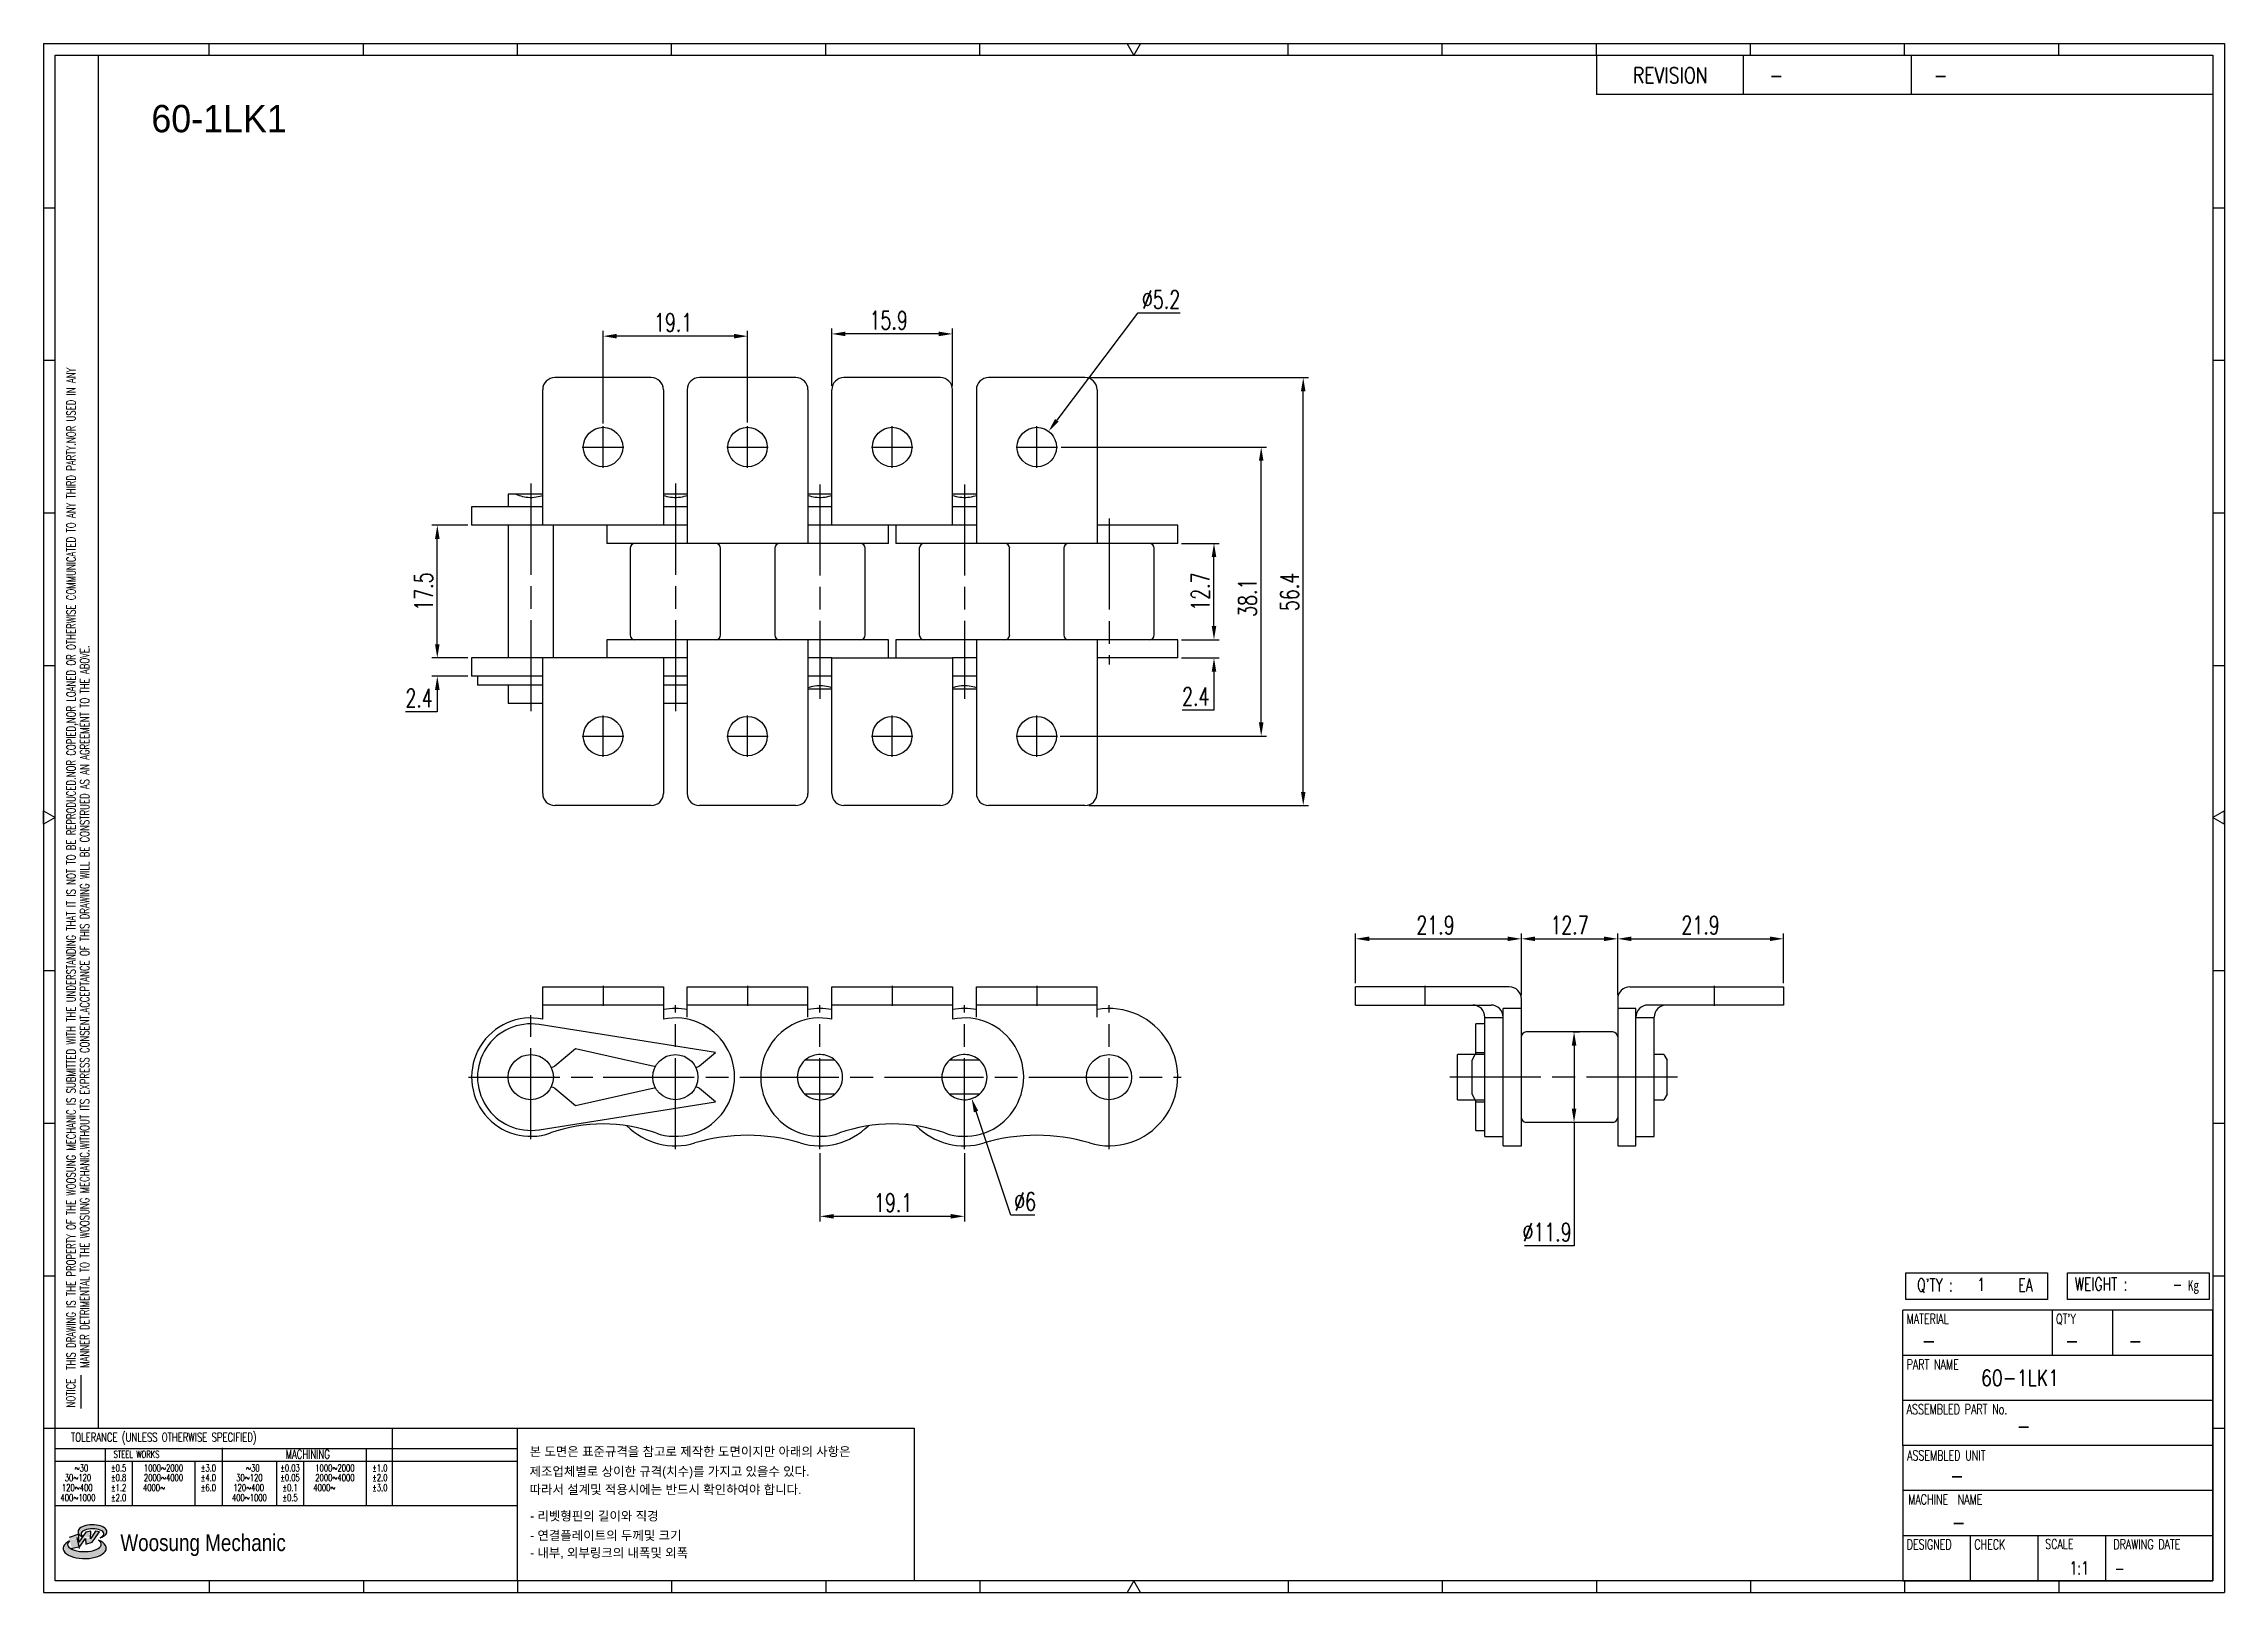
# Model space of a CAD drawing. Header units: millimetres. Extents: x 849 to 1136, y 59 to 263.
import ezdxf
from ezdxf.enums import TextEntityAlignment as Align

# ---------------------------------------------------------------- set-up
doc = ezdxf.new("R2010")
doc.units = ezdxf.units.MM
doc.linetypes.add('AM_ISO08W050', pattern=[18, 12, -1.5, 3, -1.5])
doc.layers.get('Defpoints').update_dxf_attribs({"color": 80})
doc.layers.add('CL1', color=140, linetype='AM_ISO08W050', lineweight=25)
for name, color, linetype in [('S-DIM', 7, 'Continuous'), ('TITLE', 7, 'Continuous'), ('도면레이아웃', 7, 'Continuous')]:
    doc.layers.add(name, color=color, linetype=linetype)
doc.styles.add('HAN', font='ROMANS.shx', dxfattribs={"width": 0.7, "bigfont": 'whgtxt.shx'})
doc.styles.add('HKD_ST2', font='romans.shx', dxfattribs={"width": 0.7, "height": 4, "bigfont": '@extfont2.shx'})
doc.styles.add('HSG', font='SIMPLEX.shx', dxfattribs={"width": 0.7, "bigfont": 'HSG.shx'})
doc.styles.add('MtXpl_', font='Gulim.ttf')
doc.styles.add('SLDTEXTSTYLE4', font='arial.ttf', dxfattribs={"width": 0.8})
doc.dimstyles.new('AP1', dxfattribs={"dimtxt": 2.4, "dimasz": 1.8, "dimexe": 0.7, "dimexo": 0.5, "dimgap": 0.6, "dimtad": 1, "dimtoh": 1, "dimdec": 1, "dimrnd": 0.01, "dimzin": 9, "dimdsep": 46, "dimtxsty": 'HSG', "dimcen": 0, "dimclrd": 251, "dimclre": 251, "dimclrt": 60, "dimazin": 2, "dimtp": 1, "dimtm": 1, "dimtfac": 0.5, "dimtdec": 1, "dimtofl": 0, "dimtmove": 0, "dimatfit": 3, "dimfxl": 0, "dimtvp": 1, "dimtolj": 2, "dimlwd": -1, "dimlwe": -1, "dimarcsym": 0})

msp = doc.modelspace()

# ---------------------------------------------------------------- texts
at = {"color": 254, "style": 'MtXpl_'}
msp.add_text('60-1LK1', height=3.608, dxfattribs=at).set_placement((862.95, 251.18))
at = {"style": 'HAN', "width": 0.8}
msp.add_text('60-1LK1', height=2.082, dxfattribs=at).set_placement((1104.06, 85.99))
at = {"color": 140, "style": 'MtXpl_'}
for s, p in [('본 도면은 표준규격을 참고로 제작한 도면이지만 아래의 사항은', (912.79, 76.73)), ('제조업체별로 상이한 규격(치수)를 가지고 있을수 있다.', (912.79, 74.11)), ('따라서 설계및 적용시에는 반드시 확인하여야 합니다.', (912.79, 71.72)), ('- 리벳형핀의 길이와 직경', (912.86, 68.23)), ('- 연결플레이트의 두께및 크기', (912.86, 65.67)), ('- 내부, 외부링크의 내폭및 외폭', (912.86, 63.38))]:
    msp.add_text(s, height=1.2027, dxfattribs=at).set_placement(p)

# ---------------------------------------------------------------- blocks, each defined once
blk = doc.blocks.new('MAST')
at = {"layer": '도면레이아웃'}
h = blk.add_hatch(color=10, dxfattribs=at)
h.paths.add_polyline_path([(1.544, 35.177), (1.554, 34.966), (1.779, 35.034), (2.054, 35.422), (1.908, 35.446), (1.728, 35.167), (1.741, 35.439), (1.547, 35.405), (1.292, 35.041), (1.295, 35.33), (0.943, 35.208), (1.03, 34.8), (1.336, 34.885)])
edge = h.paths.add_edge_path()
edge.add_ellipse((1.795, 35.421), major_axis=(-0.53, 0), ratio=0.487785, start_angle=122.36065, end_angle=403.39574)
edge.add_line((1.411, 35.244), (1.419, 35.261))
edge.add_ellipse((1.798, 35.344), major_axis=(-0.423, 0), ratio=0.444396, start_angle=131.58977, end_angle=386.19408, ccw=False)
edge = h.paths.add_edge_path()
edge.add_ellipse((1.512, 34.815), major_axis=(-0.793, 0), ratio=0.480113, start_angle=314.67633, end_angle=590.85213)
edge.add_ellipse((1.501, 34.958), major_axis=(-0.62, 0), ratio=0.43311, start_angle=331.7024, end_angle=574.42495, ccw=False)
at = {"color": 140}
for p, q in [((0, 90.118), (80.15, 90.118)), ((0, 90.118), (0, 33.191)), ((80.15, 90.118), (80.15, 33.191)), ((57.068, 89.693), (57.068, 88.246)), ((62.47, 89.693), (62.47, 88.246)), ((68.635, 89.693), (68.635, 88.246)), ((79.725, 88.246), (57.068, 88.246)), ((68.449, 43.961), (68.449, 44.936)), ((68.449, 44.936), (73.654, 44.936)), ((73.654, 44.936), (73.654, 43.961)), ((74.39, 43.961), (74.39, 44.936)), ((74.39, 44.936), (79.595, 44.936)), ((79.595, 44.936), (79.595, 43.961)), ((68.336, 38.59), (68.336, 43.563)), ((79.725, 43.563), (68.336, 43.563)), ((73.654, 43.961), (68.449, 43.961)), ((73.827, 43.563), (73.827, 41.905)), ((79.595, 43.961), (74.39, 43.961)), ((76.037, 43.563), (76.037, 41.905)), ((79.725, 38.59), (79.725, 43.563)), ((79.725, 41.905), (68.336, 41.905)), ((79.725, 40.248), (68.336, 40.248)), ((68.336, 38.59), (68.336, 33.616)), ((79.725, 38.59), (68.336, 38.59)), ((79.725, 33.616), (79.725, 38.59)), ((79.725, 36.932), (68.336, 36.932)), ((79.725, 35.274), (68.336, 35.274)), ((70.822, 33.616), (70.822, 35.274)), ((73.309, 33.616), (73.309, 35.274)), ((75.796, 33.616), (75.796, 35.274)), ((0, 33.191), (80.15, 33.191)), ((68.336, 33.616), (79.725, 33.616))]:
    blk.add_line(p, q, dxfattribs=at)
for p, q in [((6.089, 89.693), (6.089, 90.118)), ((11.753, 89.693), (11.753, 90.118)), ((17.418, 89.693), (17.418, 90.118)), ((23.082, 89.693), (23.082, 90.118)), ((28.746, 89.693), (28.746, 90.118)), ((34.411, 89.693), (34.411, 90.118)), ((45.739, 89.693), (45.739, 90.118)), ((51.404, 89.693), (51.404, 90.118)), ((57.068, 89.693), (57.068, 90.118)), ((62.732, 89.693), (62.732, 90.118)), ((68.397, 89.693), (68.397, 90.118)), ((74.061, 89.693), (74.061, 90.118)), ((0, 84.085), (0.425, 84.085)), ((79.725, 84.085), (80.15, 84.085)), ((0, 78.478), (0.425, 78.478)), ((79.725, 78.478), (80.15, 78.478)), ((0, 72.87), (0.425, 72.87)), ((79.725, 72.87), (80.15, 72.87)), ((0, 67.262), (0.425, 67.262)), ((79.725, 67.262), (80.15, 67.262)), ((0, 56.047), (0.425, 56.047)), ((79.725, 56.047), (80.15, 56.047)), ((0, 50.439), (0.425, 50.439)), ((79.725, 50.439), (80.15, 50.439)), ((0, 44.832), (0.425, 44.832)), ((79.725, 44.832), (80.15, 44.832)), ((1.377, 39.947), (1.377, 41.174)), ((0, 39.224), (0.425, 39.224)), ((79.725, 39.224), (80.15, 39.224)), ((6.089, 33.616), (6.089, 33.191)), ((11.753, 33.616), (11.753, 33.191)), ((17.418, 33.616), (17.418, 33.191)), ((23.082, 33.616), (23.082, 33.191)), ((28.746, 33.616), (28.746, 33.191)), ((34.411, 33.616), (34.411, 33.191)), ((45.739, 33.616), (45.739, 33.191)), ((51.404, 33.616), (51.404, 33.191)), ((57.068, 33.616), (57.068, 33.191)), ((62.732, 33.616), (62.732, 33.191)), ((68.397, 33.616), (68.397, 33.191)), ((74.061, 33.616), (74.061, 33.191))]:
    blk.add_line(p, q)
at = {"color": 2}
for p, q in [((2.017, 39.224), (2.017, 89.693)), ((0.425, 39.224), (17.418, 39.224)), ((0.425, 38.487), (17.418, 38.487)), ((2.257, 38.487), (2.257, 36.382)), ((6.557, 38.5), (6.557, 36.382)), ((11.857, 38.487), (11.857, 36.382)), ((12.816, 39.224), (12.816, 36.382)), ((17.418, 33.616), (17.418, 39.224)), ((0.425, 38.012), (17.418, 38.012)), ((3.257, 38.012), (3.257, 36.382)), ((5.557, 38.012), (5.557, 36.382)), ((8.557, 38.012), (8.557, 36.382)), ((9.557, 38.026), (9.557, 36.382)), ((0.425, 36.382), (17.418, 36.382))]:
    blk.add_line(p, q, dxfattribs=at)
for points in [[(40.075, 89.693), (39.83, 90.118), (40.32, 90.118)], [(0.425, 61.679), (0, 61.433), (0, 61.924)], [(79.725, 61.679), (80.15, 61.433), (80.15, 61.924)], [(40.075, 33.616), (39.83, 33.191), (40.32, 33.191)]]:
    blk.add_lwpolyline(points, close=True)
at = {"color": 140}
blk.add_lwpolyline([(0.425, 89.693), (79.725, 89.693), (79.725, 33.616), (0.425, 33.616)], close=True, dxfattribs=at)
at = {"layer": '도면레이아웃'}
for p, q in [((1.295, 35.33), (0.943, 35.208)), ((1.547, 35.405), (1.292, 35.041)), ((1.292, 35.041), (1.295, 35.33)), ((1.741, 35.439), (1.547, 35.405)), ((1.908, 35.446), (1.728, 35.167)), ((1.728, 35.167), (1.741, 35.439)), ((1.779, 35.034), (2.054, 35.422)), ((2.054, 35.422), (1.908, 35.446)), ((1.03, 34.8), (1.336, 34.885)), ((1.224, 35.208), (1.311, 34.8)), ((1.224, 35.208), (1.224, 35.208)), ((1.336, 34.885), (1.544, 35.177)), ((1.419, 35.261), (1.411, 35.244)), ((1.544, 35.177), (1.554, 34.966)), ((1.554, 34.966), (1.779, 35.034))]:
    blk.add_line(p, q, dxfattribs=at)
for centre, major_axis, ratio, start_param, end_param in [((1.795, 35.421), (-0.53, 0), 0.487785, 2.135596, 7.040584), ((1.798, 35.344), (-0.423, 0), 0.444396, 2.296675, 6.740358), ((1.512, 34.815), (-0.793, 0), 0.480113, 5.492138, 10.312315), ((1.501, 34.958), (-0.62, 0), 0.43311, 5.789299, 10.025607)]:
    blk.add_ellipse(centre, major_axis=major_axis, ratio=ratio, start_param=start_param, end_param=end_param, dxfattribs=at)
for s, height, style, width, p in [('REVISION', 0.5806, 'HAN', 0.8, (58.415, 88.664)), ('-', 0.581, 'HAN', 0.8, (63.426, 88.664)), ('-', 0.581, 'HAN', 0.8, (69.468, 88.664)), ("Q'TY : ", 0.4746, 'HKD_ST2', 0.7, (68.857, 44.253)), ('1', 0.475, 'HKD_ST2', 0.7, (71.071, 44.275)), ('EA', 0.4746, 'HKD_ST2', 0.7, (72.578, 44.253)), ('WEIGHT : ', 0.4746, 'HKD_ST2', 0.7, (74.65, 44.286)), ('-', 0.581, 'HAN', 0.8, (69.029, 42.157)), ('-', 0.581, 'HAN', 0.8, (74.289, 42.157)), ('-', 0.581, 'HAN', 0.8, (76.623, 42.157)), ('-', 0.581, 'HAN', 0.8, (72.515, 39.013)), ('-', 0.581, 'HAN', 0.8, (70.067, 37.189)), ('-', 0.581, 'HAN', 0.8, (70.126, 35.48)), ('1:1', 0.4746, 'HKD_ST2', 0.7, (74.458, 33.848)), ('-', 0.475, 'HKD_ST2', 0.7, (76.112, 33.837))]:
    blk.add_text(s, height=height, dxfattribs=dict(style=style, width=width)).set_placement(p)
at = {"color": 6, "style": 'HKD_ST2', "width": 0.7}
for s, p in [(' THIS DRAWING IS THE PROPERTY OF THE WOOSUNG MECHANIC IS SUBMITTED WITH THE UNDERSTANDING THAT IT IS NOT TO BE REPRODUCED.NOR COPIED,NOR LOANED OR OTHERWISE COMMUNICATED TO ANY THIRD PARTY.NOR USED IN ANY', (1.173, 41.217)), ('MANNER DETRIMENTAL TO THE WOOSUNG MECHANIC.WITHOUT ITS EXPRESS CONSENT.ACCEPTANCE OF THIS DRAWING WILL BE CONSTRUED AS AN AGREEMENT TO THE ABOVE.', (1.672, 41.447))]:
    blk.add_text(s, height=0.326266, rotation=90, dxfattribs=at).set_placement(p)
at = {"style": 'HKD_ST2', "width": 0.7}
blk.add_text('-', height=0.475, dxfattribs=at).set_placement((78.613, 44.286), align=Align.RIGHT)
at = {"color": 254, "style": 'HKD_ST2', "width": 0.7}
for s, height, p in [('MATERIAL', 0.3651, (68.474, 43.425)), ("QT'Y", 0.3651, (73.965, 43.425)), ('PART NAME', 0.3651, (68.474, 41.756)), ('ASSEMBLED PART No.', 0.36511, (68.474, 40.109)), ('ASSEMBLED UNIT', 0.36511, (68.49, 38.408)), ('MACHINE  NAME', 0.36511, (68.532, 36.794)), ('DESIGNED', 0.3651, (68.474, 35.136)), ('CHECK', 0.3651, (70.961, 35.136)), ('SCALE', 0.3651, (73.566, 35.153)), ('DRAWING DATE', 0.36511, (76.071, 35.141))]:
    blk.add_text(s, height=height, dxfattribs=at).set_placement(p, align=Align.TOP_LEFT)
at = {"style": 'HKD_ST2', "width": 0.7}
blk.add_text('NOTICE', height=0.3263, rotation=90, dxfattribs=at).set_placement((1.163, 39.988))
blk.add_text('TOLERANCE (UNLESS OTHERWISE SPECIFIED)', height=0.32627, dxfattribs=at).set_placement((4.417, 38.896), align=Align.MIDDLE_CENTER)
at = {"color": 4, "style": 'HKD_ST2', "width": 0.7}
for s, height, p in [('%%12630', 0.261, (1.389, 37.762)), ('1000%%1262000', 0.26101, (4.407, 37.762)), ('%%12630', 0.261, (7.689, 37.762)), ('1000%%1262000', 0.26101, (10.707, 37.762)), ('120%%126400', 0.26101, (1.237, 37.045)), ('30%%126120', 0.261, (1.263, 37.411)), ('4000%%126', 0.261, (4.061, 37.045)), ('2000%%1264000', 0.26101, (4.407, 37.411)), ('120%%126400', 0.26101, (7.537, 37.045)), ('30%%126120', 0.261, (7.563, 37.411)), ('4000%%126', 0.261, (10.321, 37.045)), ('2000%%1264000', 0.26101, (10.707, 37.411)), ('400%%1261000', 0.26101, (1.263, 36.67)), ('400%%1261000', 0.26101, (7.563, 36.67))]:
    blk.add_text(s, height=height, dxfattribs=at).set_placement(p, align=Align.MIDDLE_CENTER)
for s, height, p in [('%%P0.5', 0.261, (2.757, 37.762)), ('STEEL WORKS', 0.26101, (3.416, 38.268)), ('%%P3.0', 0.261, (6.057, 37.762)), ('%%P0.03', 0.261, (9.057, 37.762)), ('MACHINING', 0.3263, (9.707, 38.27)), ('%%P1.0', 0.261, (12.357, 37.762)), ('%%P0.8', 0.261, (2.757, 37.411)), ('%%P1.2', 0.261, (2.757, 37.045)), ('%%P4.0', 0.261, (6.057, 37.411)), ('%%P6.0', 0.261, (6.057, 37.045)), ('%%P0.05', 0.261, (9.057, 37.411)), ('%%P0.1', 0.261, (9.057, 37.045)), ('%%P2.0', 0.261, (12.357, 37.411)), ('%%P3.0', 0.261, (12.357, 37.045)), ('%%P2.0', 0.261, (2.757, 36.67)), ('%%P0.5', 0.261, (9.057, 36.67))]:
    blk.add_text(s, height=height, dxfattribs=at).set_placement(p, align=Align.MIDDLE)
at = {"color": 1, "style": 'SLDTEXTSTYLE4', "width": 0.8}
blk.add_text('Woosung Mechanic', height=0.61957, dxfattribs=at).set_placement((2.822, 34.711))
at = {"layer": 'TITLE', "width": 0.8}
blk.add_text('Kg', height=0.3789, dxfattribs=at).set_placement((78.807, 44.286))
blk = doc.blocks.new('*D2')
at = {"layer": 'Defpoints', "color": 0, "transparency": 16777216}
for p in [(998.2, 184.3), (1002.98, 184.3), (998.2, 181.9)]:
    blk.add_point(p, dxfattribs=at)
at = {"layer": 'S-DIM', "color": 251, "linetype": 'ByBlock', "transparency": 16777216}
for p, q in [((1002.98, 186.1), (1002.98, 187.9)), ((998.7, 184.3), (1003.68, 184.3)), ((998.7, 181.9), (1003.68, 181.9)), ((1002.98, 180.1), (1002.98, 175.02)), ((1002.98, 175.02), (998.78, 175.02))]:
    blk.add_line(p, q, dxfattribs=at)
at = {"layer": 'S-DIM', "color": 251, "transparency": 16777216}
for points in [[(1002.68, 186.1), (1003.28, 186.1), (1002.98, 184.3)], [(1002.68, 180.1), (1003.28, 180.1), (1002.98, 181.9)]]:
    blk.add_solid(points, dxfattribs=at)
at = {"layer": 'S-DIM', "color": 60, "transparency": 16777216, "insert": (1000.58, 176.82), "char_height": 2.4, "attachment_point": 5, "style": 'HSG'}
blk.add_mtext('\\A2;2.4', dxfattribs=at)
blk = doc.blocks.new('*D3')
at = {"layer": 'Defpoints', "color": 0, "transparency": 16777216}
for p in [(998.2, 197), (1002.98, 197), (998.2, 184.3)]:
    blk.add_point(p, dxfattribs=at)
at = {"layer": 'S-DIM', "color": 251, "linetype": 'ByBlock', "transparency": 16777216}
for p, q in [((998.7, 197), (1003.68, 197)), ((1002.98, 186.1), (1002.98, 195.2)), ((998.7, 184.3), (1003.68, 184.3))]:
    blk.add_line(p, q, dxfattribs=at)
at = {"layer": 'S-DIM', "color": 251, "transparency": 16777216}
for points in [[(1002.68, 195.2), (1003.28, 195.2), (1002.98, 197)], [(1002.68, 186.1), (1003.28, 186.1), (1002.98, 184.3)]]:
    blk.add_solid(points, dxfattribs=at)
at = {"layer": 'S-DIM', "color": 60, "transparency": 16777216, "insert": (1001.18, 190.65), "char_height": 2.4, "attachment_point": 5, "rotation": 90, "style": 'HSG'}
blk.add_mtext('\\A2;12.7', dxfattribs=at)
blk = doc.blocks.new('*D4')
at = {"layer": 'Defpoints', "color": 0, "transparency": 16777216}
for p in [(982.35, 209.7), (1009.2, 209.7), (982.22, 171.6)]:
    blk.add_point(p, dxfattribs=at)
at = {"layer": 'S-DIM', "color": 251, "linetype": 'ByBlock', "transparency": 16777216}
for p, q in [((982.85, 209.7), (1009.9, 209.7)), ((1009.2, 173.4), (1009.2, 207.9)), ((982.72, 171.6), (1009.9, 171.6))]:
    blk.add_line(p, q, dxfattribs=at)
at = {"layer": 'S-DIM', "color": 251, "transparency": 16777216}
for points in [[(1008.9, 207.9), (1009.5, 207.9), (1009.2, 209.7)], [(1008.9, 173.4), (1009.5, 173.4), (1009.2, 171.6)]]:
    blk.add_solid(points, dxfattribs=at)
at = {"layer": 'S-DIM', "color": 60, "transparency": 16777216, "insert": (1007.4, 189.84), "char_height": 2.4, "attachment_point": 5, "rotation": 90, "style": 'HSG'}
blk.add_mtext('\\A2;38.1', dxfattribs=at)
blk = doc.blocks.new('*D5')
at = {"layer": 'Defpoints', "color": 0, "transparency": 16777216}
for p in [(985.98, 218.85), (1014.74, 218.85), (985.98, 162.45)]:
    blk.add_point(p, dxfattribs=at)
at = {"layer": 'S-DIM', "color": 251, "linetype": 'ByBlock', "transparency": 16777216}
for p, q in [((986.48, 218.85), (1015.44, 218.85)), ((1014.74, 164.25), (1014.74, 217.05)), ((986.48, 162.45), (1015.44, 162.45))]:
    blk.add_line(p, q, dxfattribs=at)
at = {"layer": 'S-DIM', "color": 251, "transparency": 16777216}
for points in [[(1014.44, 217.05), (1015.04, 217.05), (1014.74, 218.85)], [(1014.44, 164.25), (1015.04, 164.25), (1014.74, 162.45)]]:
    blk.add_solid(points, dxfattribs=at)
at = {"layer": 'S-DIM', "color": 60, "transparency": 16777216, "insert": (1012.94, 190.6), "char_height": 2.4, "attachment_point": 5, "rotation": 90, "style": 'HSG'}
blk.add_mtext('\\A2;56.4', dxfattribs=at)
blk = doc.blocks.new('*D6')
at = {"layer": 'Defpoints', "color": 0, "transparency": 16777216}
for p in [(952.62, 224.61), (952.62, 217.26), (968.52, 217.26)]:
    blk.add_point(p, dxfattribs=at)
at = {"layer": 'S-DIM', "color": 251, "linetype": 'ByBlock', "transparency": 16777216}
for p, q in [((952.62, 217.76), (952.62, 225.31)), ((966.72, 224.61), (954.42, 224.61)), ((968.52, 217.76), (968.52, 225.31))]:
    blk.add_line(p, q, dxfattribs=at)
at = {"layer": 'S-DIM', "color": 251, "transparency": 16777216}
for points in [[(954.42, 224.91), (954.42, 224.31), (952.62, 224.61)], [(966.72, 224.91), (966.72, 224.31), (968.52, 224.61)]]:
    blk.add_solid(points, dxfattribs=at)
at = {"layer": 'S-DIM', "color": 60, "transparency": 16777216, "insert": (960.11, 226.41), "char_height": 2.4, "attachment_point": 5, "style": 'HSG'}
blk.add_mtext('\\A2;15.9', dxfattribs=at)
blk = doc.blocks.new('*D7')
at = {"layer": 'Defpoints', "color": 0, "transparency": 16777216}
for p in [(981.19, 211.78), (978.06, 207.62)]:
    blk.add_point(p, dxfattribs=at)
at = {"layer": 'S-DIM', "color": 251, "linetype": 'ByBlock', "transparency": 16777216}
for p, q in [((992.89, 227.34), (982.27, 213.22)), ((998.53, 227.34), (992.89, 227.34))]:
    blk.add_line(p, q, dxfattribs=at)
at = {"layer": 'S-DIM', "color": 251, "transparency": 16777216}
blk.add_solid([(982.03, 213.4), (982.51, 213.04), (981.19, 211.78)], dxfattribs=at)
at = {"layer": 'S-DIM', "color": 60, "transparency": 16777216, "insert": (996.01, 229.14), "char_height": 2.4, "attachment_point": 5, "style": 'HSG'}
blk.add_mtext('\\A2;∅5.2', dxfattribs=at)
blk = doc.blocks.new('*D8')
at = {"layer": 'Defpoints', "color": 0, "transparency": 16777216}
for p in [(922.47, 224.31), (922.47, 212.3), (941.52, 212.43)]:
    blk.add_point(p, dxfattribs=at)
at = {"layer": 'S-DIM', "color": 251, "linetype": 'ByBlock', "transparency": 16777216}
for p, q in [((922.47, 212.8), (922.47, 225.01)), ((939.72, 224.31), (924.27, 224.31)), ((941.52, 212.93), (941.52, 225.01))]:
    blk.add_line(p, q, dxfattribs=at)
at = {"layer": 'S-DIM', "color": 251, "transparency": 16777216}
for points in [[(924.27, 224.61), (924.27, 224.01), (922.47, 224.31)], [(939.72, 224.61), (939.72, 224.01), (941.52, 224.31)]]:
    blk.add_solid(points, dxfattribs=at)
at = {"layer": 'S-DIM', "color": 60, "transparency": 16777216, "insert": (931.71, 226.11), "char_height": 2.4, "attachment_point": 5, "style": 'HSG'}
blk.add_mtext('\\A2;19.1', dxfattribs=at)
blk = doc.blocks.new('*D9')
at = {"layer": 'Defpoints', "color": 0, "transparency": 16777216}
for p in [(900.63, 181.9), (905.15, 181.9), (905.15, 179.5)]:
    blk.add_point(p, dxfattribs=at)
at = {"layer": 'S-DIM', "color": 251, "linetype": 'ByBlock', "transparency": 16777216}
for p, q in [((900.63, 183.7), (900.63, 185.5)), ((904.65, 181.9), (899.93, 181.9)), ((904.65, 179.5), (899.93, 179.5)), ((900.63, 177.7), (900.63, 174.82)), ((900.63, 174.82), (896.43, 174.82))]:
    blk.add_line(p, q, dxfattribs=at)
at = {"layer": 'S-DIM', "color": 251, "transparency": 16777216}
for points in [[(900.33, 183.7), (900.93, 183.7), (900.63, 181.9)], [(900.33, 177.7), (900.93, 177.7), (900.63, 179.5)]]:
    blk.add_solid(points, dxfattribs=at)
at = {"layer": 'S-DIM', "color": 60, "transparency": 16777216, "insert": (898.23, 176.62), "char_height": 2.4, "attachment_point": 5, "style": 'HSG'}
blk.add_mtext('\\A2;2.4', dxfattribs=at)
blk = doc.blocks.new('*D10')
at = {"layer": 'Defpoints', "color": 0, "transparency": 16777216}
for p in [(900.63, 199.4), (905.15, 199.4), (905.15, 181.9)]:
    blk.add_point(p, dxfattribs=at)
at = {"layer": 'S-DIM', "color": 251, "linetype": 'ByBlock', "transparency": 16777216}
for p, q in [((904.65, 199.4), (899.93, 199.4)), ((900.63, 183.7), (900.63, 197.6)), ((904.65, 181.9), (899.93, 181.9))]:
    blk.add_line(p, q, dxfattribs=at)
at = {"layer": 'S-DIM', "color": 251, "transparency": 16777216}
for points in [[(900.33, 197.6), (900.93, 197.6), (900.63, 199.4)], [(900.33, 183.7), (900.93, 183.7), (900.63, 181.9)]]:
    blk.add_solid(points, dxfattribs=at)
at = {"layer": 'S-DIM', "color": 60, "transparency": 16777216, "insert": (898.83, 190.65), "char_height": 2.4, "attachment_point": 5, "rotation": 90, "style": 'HSG'}
blk.add_mtext('\\A2;17.5', dxfattribs=at)
blk = doc.blocks.new('*D11')
at = {"layer": 'Defpoints', "color": 0, "transparency": 16777216}
for p in [(951.05, 117.16), (970.1, 117.16), (970.1, 108.32)]:
    blk.add_point(p, dxfattribs=at)
at = {"layer": 'S-DIM', "color": 251, "linetype": 'ByBlock', "transparency": 16777216}
for p, q in [((951.05, 116.66), (951.05, 107.62)), ((970.1, 116.66), (970.1, 107.62)), ((952.85, 108.32), (968.3, 108.32))]:
    blk.add_line(p, q, dxfattribs=at)
at = {"layer": 'S-DIM', "color": 251, "transparency": 16777216}
for points in [[(952.85, 108.62), (952.85, 108.02), (951.05, 108.32)], [(968.3, 108.62), (968.3, 108.02), (970.1, 108.32)]]:
    blk.add_solid(points, dxfattribs=at)
at = {"layer": 'S-DIM', "color": 60, "transparency": 16777216, "insert": (960.7, 110.12), "char_height": 2.4, "attachment_point": 5, "style": 'HSG'}
blk.add_mtext('\\A2;19.1', dxfattribs=at)
blk = doc.blocks.new('*D12')
at = {"layer": 'Defpoints', "color": 0, "transparency": 16777216}
for p in [(969.15, 129.49), (971.05, 123.84)]:
    blk.add_point(p, dxfattribs=at)
at = {"layer": 'S-DIM', "color": 251, "linetype": 'ByBlock', "transparency": 16777216}
for p, q in [((976.21, 108.48), (971.62, 122.13)), ((979.37, 108.48), (976.21, 108.48))]:
    blk.add_line(p, q, dxfattribs=at)
blk.add_arc((970.1, 126.66), 2.98, 275.1072, 301.7962, dxfattribs=at)
at = {"layer": 'S-DIM', "color": 251, "transparency": 16777216}
blk.add_solid([(971.91, 122.23), (971.34, 122.03), (971.05, 123.84)], dxfattribs=at)
at = {"layer": 'S-DIM', "color": 60, "transparency": 16777216, "insert": (978.09, 110.28), "char_height": 2.4, "attachment_point": 5, "style": 'HSG'}
blk.add_mtext('\\A2;∅6', dxfattribs=at)
blk = doc.blocks.new('*D13')
at = {"layer": 'Defpoints', "color": 0, "transparency": 16777216}
for p in [(1043.48, 144.89), (1021.63, 138.56), (1043.48, 136.97)]:
    blk.add_point(p, dxfattribs=at)
at = {"layer": 'S-DIM', "color": 251, "linetype": 'ByBlock', "transparency": 16777216}
for p, q in [((1021.63, 139.06), (1021.63, 145.59)), ((1023.43, 144.89), (1041.68, 144.89)), ((1043.48, 137.47), (1043.48, 145.59))]:
    blk.add_line(p, q, dxfattribs=at)
at = {"layer": 'S-DIM', "color": 251, "transparency": 16777216}
for points in [[(1023.43, 145.19), (1023.43, 144.59), (1021.63, 144.89)], [(1041.68, 145.19), (1041.68, 144.59), (1043.48, 144.89)]]:
    blk.add_solid(points, dxfattribs=at)
at = {"layer": 'S-DIM', "color": 60, "transparency": 16777216, "insert": (1032.17, 146.69), "char_height": 2.4, "attachment_point": 5, "style": 'HSG'}
blk.add_mtext('\\A2;21.9', dxfattribs=at)
blk = doc.blocks.new('*D14')
at = {"layer": 'Defpoints', "color": 0, "transparency": 16777216}
for p in [(1056.18, 144.89), (1043.48, 136.97), (1056.18, 136.97)]:
    blk.add_point(p, dxfattribs=at)
at = {"layer": 'S-DIM', "color": 251, "linetype": 'ByBlock', "transparency": 16777216}
for p, q in [((1043.48, 137.47), (1043.48, 145.59)), ((1045.28, 144.89), (1054.38, 144.89)), ((1056.18, 137.47), (1056.18, 145.59))]:
    blk.add_line(p, q, dxfattribs=at)
at = {"layer": 'S-DIM', "color": 251, "transparency": 16777216}
for points in [[(1045.28, 145.19), (1045.28, 144.59), (1043.48, 144.89)], [(1054.38, 145.19), (1054.38, 144.59), (1056.18, 144.89)]]:
    blk.add_solid(points, dxfattribs=at)
at = {"layer": 'S-DIM', "color": 60, "transparency": 16777216, "insert": (1049.83, 146.69), "char_height": 2.4, "attachment_point": 5, "style": 'HSG'}
blk.add_mtext('\\A2;12.7', dxfattribs=at)
blk = doc.blocks.new('*D15')
at = {"layer": 'Defpoints', "color": 0, "transparency": 16777216}
for p in [(1078.03, 144.89), (1078.03, 138.56), (1056.18, 136.97)]:
    blk.add_point(p, dxfattribs=at)
at = {"layer": 'S-DIM', "color": 251, "linetype": 'ByBlock', "transparency": 16777216}
for p, q in [((1056.18, 137.47), (1056.18, 145.59)), ((1057.98, 144.89), (1076.23, 144.89)), ((1078.03, 139.06), (1078.03, 145.59))]:
    blk.add_line(p, q, dxfattribs=at)
at = {"layer": 'S-DIM', "color": 251, "transparency": 16777216}
for points in [[(1057.98, 145.19), (1057.98, 144.59), (1056.18, 144.89)], [(1076.23, 145.19), (1076.23, 144.59), (1078.03, 144.89)]]:
    blk.add_solid(points, dxfattribs=at)
at = {"layer": 'S-DIM', "color": 60, "transparency": 16777216, "insert": (1067.1, 146.69), "char_height": 2.4, "attachment_point": 5, "style": 'HSG'}
blk.add_mtext('\\A2;21.9', dxfattribs=at)
blk = doc.blocks.new('*D16')
at = {"layer": 'Defpoints', "color": 0, "transparency": 16777216}
for p in [(1049.83, 132.62), (1049.83, 120.71), (1050.43, 120.71)]:
    blk.add_point(p, dxfattribs=at)
at = {"layer": 'S-DIM', "color": 251, "linetype": 'ByBlock', "transparency": 16777216}
for p, q in [((1050.33, 132.62), (1051.13, 132.62)), ((1050.43, 130.82), (1050.43, 122.51)), ((1050.33, 120.71), (1051.13, 120.71)), ((1050.43, 120.71), (1050.43, 104.43)), ((1050.43, 104.43), (1043.91, 104.43))]:
    blk.add_line(p, q, dxfattribs=at)
at = {"layer": 'S-DIM', "color": 251, "transparency": 16777216}
for points in [[(1050.13, 130.82), (1050.73, 130.82), (1050.43, 132.62)], [(1050.13, 122.51), (1050.73, 122.51), (1050.43, 120.71)]]:
    blk.add_solid(points, dxfattribs=at)
at = {"layer": 'S-DIM', "color": 60, "transparency": 16777216, "insert": (1046.87, 106.23), "char_height": 2.4, "attachment_point": 5, "style": 'HSG'}
blk.add_mtext('\\A2;%%c11.9', dxfattribs=at)

# ---------------------------------------------------------------- dimensions: what is measured, and where the dimension line sits
at = {"layer": 'S-DIM'}
for p1, p2, picture, middle in [((978.06, 207.62), (981.19, 211.78), '*D7', (996.01, 227.34)), ((969.15, 129.49), (971.05, 123.84), '*D12', (978.09, 108.48))]:
    dim = msp.add_diameter_dim_2p(p1=p1, p2=p2, dimstyle='AP1', dxfattribs=at)
    dim.commit()
    dim.dimension.update_dxf_attribs({"geometry": picture, "text_midpoint": middle, "dimtype": 131})
for base, p1, p2, picture, middle in [((922.4738742, 224.31096219), (941.5238742, 212.42919808), (922.4738742, 212.29919808), '*D8', (931.70775456, 224.31096219)), ((952.62, 224.61), (968.52, 217.26), (952.62, 217.26), '*D6', (960.11, 224.61)), ((1043.47515074, 144.88515471), (1021.62515074, 138.56100844), (1043.47515074, 136.97100844), '*D13', (1032.17495016, 144.88515471)), ((970.0988742, 108.32407228), (951.0488742, 117.15850844), (970.0988742, 117.15850844), '*D11', (960.69897182, 108.32407228))]:
    dim = msp.add_linear_dim(base=base, p1=p1, p2=p2, dimstyle='AP1', dxfattribs=at)
    dim.commit()
    dim.dimension.update_dxf_attribs({"geometry": picture, "text_midpoint": middle, "dimtype": 128})
for base, p1, p2, picture, middle in [((1014.74, 218.85), (985.98, 162.45), (985.98, 218.85), '*D5', (1014.74, 190.6)), ((1009.2, 209.7), (982.22, 171.6), (982.35, 209.7), '*D4', (1009.2, 189.84)), ((1002.98, 184.3), (998.2, 181.9), (998.2, 184.3), '*D2', (1000.58, 175.02)), ((900.63, 181.9), (905.15, 179.5), (905.15, 181.9), '*D9', (898.23, 174.82))]:
    dim = msp.add_linear_dim(base=base, p1=p1, p2=p2, angle=90, dimstyle='AP1', dxfattribs=at)
    dim.commit()
    dim.dimension.update_dxf_attribs({"geometry": picture, "text_midpoint": middle, "dimtype": 128})
for base, p1, p2, picture, middle in [((900.63, 199.4), (905.15, 181.9), (905.15, 199.4), '*D10', (898.83, 190.65)), ((1002.98, 197), (998.2, 184.3), (998.2, 197), '*D3', (1001.18, 190.65))]:
    dim = msp.add_linear_dim(base=base, p1=p1, p2=p2, angle=90, dimstyle='AP1', override={"dimtmove": 1}, dxfattribs=at)
    dim.commit()
    dim.dimension.update_dxf_attribs({"geometry": picture, "text_midpoint": middle})
for base, p1, p2, picture, middle in [((1056.18, 144.89), (1043.48, 136.97), (1056.18, 136.97), '*D14', (1049.83, 146.69)), ((1078.02515074, 144.88515471), (1056.17515074, 136.97100844), (1078.02515074, 138.56100844), '*D15', (1067.10015074, 146.68515471))]:
    dim = msp.add_linear_dim(base=base, p1=p1, p2=p2, dimstyle='AP1', override={"dimtmove": 1}, dxfattribs=at)
    dim.commit()
    dim.dimension.update_dxf_attribs({"geometry": picture, "text_midpoint": middle})
dim = msp.add_linear_dim(base=(1050.43, 120.71), p1=(1049.83, 132.62), p2=(1049.83, 120.71), angle=90, text='%%c<>', dimstyle='AP1', dxfattribs=at)
dim.commit()
dim.dimension.update_dxf_attribs({"geometry": '*D16', "text_midpoint": (1046.87, 104.43), "dimtype": 128})

# ---------------------------------------------------------------- linework, layer by layer
for p, q in [((928.83, 218.85), (916.11, 218.85)), ((947.88, 218.85), (935.16, 218.85)), ((966.93, 218.85), (954.21, 218.85)), ((985.98, 218.85), (973.26, 218.85)), ((914.52, 199.4), (914.52, 217.26)), ((930.42, 217.26), (930.42, 199.4)), ((933.57, 217.26), (933.57, 197)), ((949.47, 217.26), (949.47, 197)), ((952.62, 199.4), (952.62, 217.26)), ((968.52, 199.4), (968.52, 217.26)), ((971.67, 217.26), (971.67, 197)), ((987.57, 217.26), (987.57, 197)), ((914.52, 201.8), (905.15, 201.8)), ((905.15, 201.8), (905.15, 199.4)), ((914.52, 203.5), (909.97, 203.5)), ((909.97, 203.5), (909.97, 201.8)), ((910.98, 203.5), (911.18, 203.4)), ((911.18, 203.4), (911.4, 203.32)), ((911.4, 203.32), (911.62, 203.25)), ((911.62, 203.25), (911.86, 203.19)), ((911.86, 203.19), (912.11, 203.14)), ((912.11, 203.14), (912.36, 203.1)), ((912.36, 203.1), (912.62, 203.08)), ((912.62, 203.08), (912.88, 203.07)), ((912.88, 203.07), (913.14, 203.07)), ((913.14, 203.07), (913.39, 203.09)), ((913.39, 203.09), (913.65, 203.12)), ((913.65, 203.12), (913.9, 203.16)), ((913.9, 203.16), (914.14, 203.21)), ((914.14, 203.21), (914.37, 203.28)), ((914.37, 203.28), (914.52, 203.33)), ((933.57, 203.5), (930.42, 203.5)), ((930.42, 203.33), (930.65, 203.26)), ((933.57, 201.8), (930.42, 201.8)), ((930.65, 203.26), (930.89, 203.19)), ((930.89, 203.19), (931.13, 203.14)), ((931.13, 203.14), (931.38, 203.11)), ((931.38, 203.11), (931.64, 203.08)), ((931.64, 203.08), (931.9, 203.07)), ((931.9, 203.07), (932.16, 203.07)), ((932.16, 203.07), (932.42, 203.09)), ((932.42, 203.09), (932.67, 203.11)), ((932.67, 203.11), (932.92, 203.15)), ((932.92, 203.15), (933.17, 203.21)), ((933.17, 203.21), (933.4, 203.27)), ((933.4, 203.27), (933.57, 203.33)), ((952.62, 203.5), (949.47, 203.5)), ((949.47, 203.33), (949.7, 203.26)), ((952.62, 201.8), (949.47, 201.8)), ((949.7, 203.26), (949.94, 203.19)), ((949.94, 203.19), (950.18, 203.14)), ((950.18, 203.14), (950.43, 203.11)), ((950.43, 203.11), (950.69, 203.08)), ((950.69, 203.08), (950.95, 203.07)), ((950.95, 203.07), (951.21, 203.07)), ((951.21, 203.07), (951.47, 203.09)), ((951.47, 203.09), (951.72, 203.11)), ((951.72, 203.11), (951.97, 203.15)), ((951.97, 203.15), (952.22, 203.21)), ((952.22, 203.21), (952.45, 203.27)), ((952.45, 203.27), (952.62, 203.33)), ((971.67, 203.5), (968.52, 203.5)), ((968.52, 203.33), (968.75, 203.26)), ((971.67, 201.8), (968.52, 201.8)), ((968.75, 203.26), (968.99, 203.19)), ((968.99, 203.19), (969.23, 203.14)), ((969.23, 203.14), (969.48, 203.11)), ((969.48, 203.11), (969.74, 203.08)), ((969.74, 203.08), (970, 203.07)), ((970, 203.07), (970.26, 203.07)), ((970.26, 203.07), (970.52, 203.09)), ((970.52, 203.09), (970.77, 203.11)), ((970.77, 203.11), (971.02, 203.15)), ((971.02, 203.15), (971.27, 203.21)), ((971.27, 203.21), (971.5, 203.27)), ((971.5, 203.27), (971.67, 203.33)), ((930.42, 199.4), (905.15, 199.4)), ((909.97, 199.4), (909.97, 181.9)), ((915.93, 181.9), (915.93, 199.4)), ((922.95, 199.4), (922.95, 197)), ((933.57, 199.4), (930.42, 199.4)), ((952.62, 199.4), (949.47, 199.4)), ((968.52, 199.4), (952.62, 199.4)), ((960.1, 197), (960.1, 199.4)), ((961.05, 199.4), (961.05, 197)), ((971.67, 199.4), (968.52, 199.4)), ((998.2, 199.4), (987.57, 199.4)), ((998.2, 197), (998.2, 199.4)), ((960.1, 197), (922.95, 197)), ((926.04, 196.36), (926.04, 184.93)), ((937.95, 184.93), (937.95, 196.36)), ((945.09, 196.36), (945.09, 184.93)), ((957, 184.93), (957, 196.36)), ((998.2, 197), (961.05, 197)), ((964.14, 196.36), (964.14, 184.93)), ((976.05, 184.93), (976.05, 196.36)), ((983.19, 196.36), (983.19, 184.93)), ((995.1, 184.93), (995.1, 196.36)), ((960.1, 184.3), (922.95, 184.3)), ((922.95, 184.3), (922.95, 181.9)), ((933.57, 184.3), (933.57, 164.04)), ((949.47, 184.3), (949.47, 164.04)), ((960.1, 181.9), (960.1, 184.3)), ((998.2, 184.3), (961.05, 184.3)), ((961.05, 184.3), (961.05, 181.9)), ((971.67, 184.3), (971.67, 164.04)), ((987.57, 184.3), (987.57, 164.04)), ((998.2, 181.9), (998.2, 184.3)), ((930.42, 181.9), (905.15, 181.9)), ((905.15, 181.9), (905.15, 179.5)), ((914.52, 164.04), (914.52, 181.9)), ((933.57, 181.9), (930.42, 181.9)), ((930.42, 181.9), (930.42, 164.04)), ((952.62, 181.9), (949.47, 181.9)), ((952.62, 164.04), (952.62, 181.9)), ((952.62, 181.9), (968.52, 181.9)), ((971.67, 181.9), (968.52, 181.9)), ((968.52, 181.9), (968.52, 164.04)), ((998.2, 181.9), (987.57, 181.9)), ((914.52, 179.5), (905.15, 179.5)), ((905.93, 179.5), (905.93, 178.3)), ((914.52, 178.3), (905.93, 178.3)), ((909.97, 178.3), (909.97, 175.9)), ((933.57, 179.5), (930.42, 179.5)), ((933.57, 178.3), (930.42, 178.3)), ((952.62, 179.5), (949.47, 179.5)), ((950.37, 178.18), (950.12, 178.14)), ((950.63, 178.21), (950.37, 178.18)), ((950.89, 178.23), (950.63, 178.21)), ((951.15, 178.23), (950.89, 178.23)), ((951.41, 178.22), (951.15, 178.23)), ((951.66, 178.19), (951.41, 178.22)), ((951.92, 178.15), (951.66, 178.19)), ((971.67, 179.5), (968.52, 179.5)), ((969.42, 178.18), (969.17, 178.14)), ((969.68, 178.21), (969.42, 178.18)), ((969.94, 178.23), (969.68, 178.21)), ((970.2, 178.23), (969.94, 178.23)), ((970.46, 178.22), (970.2, 178.23)), ((970.71, 178.19), (970.46, 178.22)), ((970.97, 178.15), (970.71, 178.19)), ((914.52, 175.9), (909.97, 175.9)), ((933.57, 175.9), (930.42, 175.9)), ((949.65, 178.03), (949.47, 177.97)), ((952.62, 177.8), (949.47, 177.8)), ((949.88, 178.09), (949.65, 178.03)), ((950.12, 178.14), (949.88, 178.09)), ((952.16, 178.11), (951.92, 178.15)), ((952.4, 178.04), (952.16, 178.11)), ((952.62, 177.97), (952.4, 178.04)), ((968.7, 178.03), (968.52, 177.97)), ((971.67, 177.8), (968.52, 177.8)), ((968.93, 178.09), (968.7, 178.03)), ((969.17, 178.14), (968.93, 178.09)), ((971.21, 178.11), (970.97, 178.15)), ((971.45, 178.04), (971.21, 178.11)), ((971.67, 177.97), (971.45, 178.04)), ((928.83, 162.45), (916.11, 162.45)), ((947.88, 162.45), (935.16, 162.45)), ((966.93, 162.45), (954.21, 162.45)), ((985.98, 162.45), (973.26, 162.45)), ((914.52, 138.56), (930.42, 138.56)), ((914.52, 134.3), (914.52, 138.56)), ((930.42, 138.56), (930.42, 134.3)), ((933.57, 134.57), (933.57, 138.56)), ((933.57, 138.56), (949.47, 138.56)), ((949.47, 134.57), (949.47, 138.56)), ((952.62, 138.56), (968.52, 138.56)), ((952.62, 134.3), (952.62, 138.56)), ((968.52, 138.56), (968.52, 134.3)), ((971.67, 134.57), (971.67, 138.56)), ((971.67, 138.56), (987.57, 138.56)), ((987.57, 134.57), (987.57, 138.56)), ((1041.89, 138.56), (1021.63, 138.56)), ((1021.63, 136.16), (1021.63, 138.56)), ((1057.77, 138.56), (1078.03, 138.56)), ((1078.03, 138.56), (1078.03, 136.16)), ((930.42, 136.16), (914.52, 136.16)), ((949.47, 136.16), (933.57, 136.16)), ((968.52, 136.16), (952.62, 136.16)), ((987.57, 136.16), (971.67, 136.16)), ((1021.63, 136.16), (1039.49, 136.16)), ((1043.48, 135.71), (1041.08, 135.71)), ((1041.08, 117.61), (1041.08, 135.71)), ((1043.48, 117.61), (1043.48, 136.97)), ((1056.18, 136.97), (1056.18, 117.61)), ((1058.58, 135.71), (1056.18, 135.71)), ((1058.58, 117.61), (1058.58, 135.71)), ((1078.03, 136.16), (1060.17, 136.16)), ((937.27, 129.92), (914.05, 133.59)), ((1038.68, 133.68), (1037.48, 133.68)), ((1037.48, 129.64), (1037.48, 133.68)), ((1038.68, 118.86), (1038.68, 134.57)), ((1041.08, 134.46), (1038.68, 134.46)), ((1055.54, 132.62), (1044.11, 132.62)), ((1060.98, 134.46), (1058.58, 134.46)), ((1060.98, 118.86), (1060.98, 134.57)), ((916.13, 128.16), (918.86, 130.45)), ((918.86, 130.45), (929.22, 128.09)), ((935.18, 128.16), (937.27, 129.92)), ((949.86, 129.39), (949.62, 129.28)), ((950.1, 129.49), (949.86, 129.39)), ((950.35, 129.56), (950.1, 129.49)), ((950.6, 129.61), (950.35, 129.56)), ((950.86, 129.64), (950.6, 129.61)), ((951.12, 129.64), (950.86, 129.64)), ((951.38, 129.62), (951.12, 129.64)), ((951.64, 129.58), (951.38, 129.62)), ((951.89, 129.52), (951.64, 129.58)), ((952.14, 129.44), (951.89, 129.52)), ((952.37, 129.33), (952.14, 129.44)), ((952.6, 129.2), (952.37, 129.33)), ((968.91, 129.39), (968.67, 129.28)), ((969.15, 129.49), (968.91, 129.39)), ((969.4, 129.56), (969.15, 129.49)), ((969.65, 129.61), (969.4, 129.56)), ((969.91, 129.64), (969.65, 129.61)), ((970.17, 129.64), (969.91, 129.64)), ((970.43, 129.62), (970.17, 129.64)), ((970.69, 129.58), (970.43, 129.62)), ((970.94, 129.52), (970.69, 129.58)), ((971.19, 129.44), (970.94, 129.52)), ((971.42, 129.33), (971.19, 129.44)), ((971.65, 129.2), (971.42, 129.33)), ((1035.08, 123.68), (1035.08, 129.64)), ((1037.41, 129.64), (1035.08, 129.64)), ((1036.98, 128.9), (1037.41, 129.64)), ((1038.68, 129.64), (1037.41, 129.64)), ((1037.48, 129.92), (1038.68, 129.92)), ((1062.25, 129.64), (1060.98, 129.64)), ((1062.25, 129.64), (1062.68, 128.9)), ((949.19, 128.99), (949.08, 128.9)), ((953.02, 128.9), (949.08, 128.9)), ((949.4, 129.14), (949.19, 128.99)), ((949.62, 129.28), (949.4, 129.14)), ((952.82, 129.06), (952.6, 129.2)), ((953.02, 128.9), (952.82, 129.06)), ((968.24, 128.99), (968.13, 128.9)), ((972.07, 128.9), (968.13, 128.9)), ((968.45, 129.14), (968.24, 128.99)), ((968.67, 129.28), (968.45, 129.14)), ((971.87, 129.06), (971.65, 129.2)), ((972.07, 128.9), (971.87, 129.06)), ((1036.98, 124.43), (1036.98, 128.9)), ((1062.68, 124.43), (1062.68, 128.9)), ((918.86, 122.87), (916.13, 125.16)), ((929.22, 125.23), (918.86, 122.87)), ((937.27, 123.41), (935.18, 125.16)), ((949.08, 124.43), (949.28, 124.26)), ((953.02, 124.43), (949.08, 124.43)), ((949.28, 124.26), (949.5, 124.12)), ((949.5, 124.12), (949.72, 123.99)), ((949.72, 123.99), (949.96, 123.89)), ((949.96, 123.89), (950.21, 123.8)), ((950.21, 123.8), (950.46, 123.74)), ((950.46, 123.74), (950.72, 123.7)), ((950.72, 123.7), (950.98, 123.68)), ((950.98, 123.68), (951.24, 123.69)), ((951.24, 123.69), (951.49, 123.71)), ((951.49, 123.71), (951.75, 123.76)), ((951.75, 123.76), (952, 123.84)), ((952, 123.84), (952.24, 123.93)), ((952.24, 123.93), (952.47, 124.04)), ((952.47, 124.04), (952.7, 124.18)), ((952.7, 124.18), (952.91, 124.33)), ((952.91, 124.33), (953.02, 124.43)), ((968.13, 124.43), (968.33, 124.26)), ((972.07, 124.43), (968.13, 124.43)), ((968.33, 124.26), (968.55, 124.12)), ((968.55, 124.12), (968.77, 123.99)), ((968.77, 123.99), (969.01, 123.89)), ((969.01, 123.89), (969.26, 123.8)), ((969.26, 123.8), (969.51, 123.74)), ((969.51, 123.74), (969.77, 123.7)), ((969.77, 123.7), (970.03, 123.68)), ((970.03, 123.68), (970.29, 123.69)), ((970.29, 123.69), (970.54, 123.71)), ((970.54, 123.71), (970.8, 123.76)), ((970.8, 123.76), (971.05, 123.84)), ((971.05, 123.84), (971.29, 123.93)), ((971.29, 123.93), (971.52, 124.04)), ((971.52, 124.04), (971.75, 124.18)), ((971.75, 124.18), (971.96, 124.33)), ((971.96, 124.33), (972.07, 124.43)), ((1035.08, 123.68), (1037.41, 123.68)), ((1037.41, 123.68), (1036.98, 124.43)), ((1037.41, 123.68), (1038.68, 123.68)), ((1037.48, 119.64), (1037.48, 123.68)), ((1060.98, 123.68), (1062.25, 123.68)), ((1062.68, 124.43), (1062.25, 123.68)), ((914.05, 119.73), (937.27, 123.41)), ((1037.48, 123.41), (1038.68, 123.41)), ((1044.11, 120.71), (1055.54, 120.71)), ((1037.48, 119.64), (1038.68, 119.64)), ((1038.68, 118.86), (1041.08, 118.86)), ((1058.58, 118.86), (1060.98, 118.86)), ((1041.08, 117.61), (1043.48, 117.61)), ((1056.18, 117.61), (1058.58, 117.61))]:
    msp.add_line(p, q)
at = {"color": 140}
msp.add_lwpolyline([(911.2, 80.39), (963.48, 80.39), (963.48, 60.28), (911.2, 60.28)], close=True, dxfattribs=at)
for centre, radius in [((922.47, 209.7), 2.6), ((941.52, 209.7), 2.6), ((960.57, 209.7), 2.6), ((979.62, 209.7), 2.6), ((922.47, 171.6), 2.6), ((941.52, 171.6), 2.6), ((960.57, 171.6), 2.6), ((979.62, 171.6), 2.6), ((912.95, 126.66), 2.98), ((932, 126.66), 2.98), ((989.15, 126.66), 2.98)]:
    msp.add_circle(centre, radius)
for centre, radius, start, end in [((916.11, 217.26), 1.59, 90, 180), ((928.83, 217.26), 1.59, 0, 90), ((935.16, 217.26), 1.59, 90, 180), ((947.88, 217.26), 1.59, 0, 90), ((954.21, 217.26), 1.59, 90, 180), ((966.93, 217.26), 1.59, 0, 90), ((973.26, 217.26), 1.59, 90, 180), ((985.98, 217.26), 1.59, 0, 90), ((926.68, 196.36), 0.635, 90, 180), ((937.32, 196.36), 0.635, 360, 90), ((945.73, 196.36), 0.635, 90, 180), ((956.37, 196.36), 0.635, 0, 90), ((964.78, 196.36), 0.635, 90, 180), ((975.42, 196.36), 0.635, 360, 90), ((983.83, 196.36), 0.635, 90, 180), ((994.47, 196.36), 0.635, 0, 90), ((926.68, 184.93), 0.635, 180, 270), ((937.32, 184.93), 0.635, 270, 0), ((945.73, 184.93), 0.635, 180, 270), ((956.37, 184.93), 0.635, 270, 360), ((964.78, 184.93), 0.635, 180, 270), ((975.42, 184.93), 0.635, 270, 0), ((983.83, 184.93), 0.635, 180, 270), ((994.47, 184.93), 0.635, 270, 360), ((916.11, 164.04), 1.59, 180, 270), ((928.83, 164.04), 1.59, 270, 0), ((935.16, 164.04), 1.59, 180, 270), ((947.88, 164.04), 1.59, 270, 0), ((954.21, 164.04), 1.59, 180, 270), ((966.93, 164.04), 1.59, 270, 0), ((973.26, 164.04), 1.59, 180, 270), ((985.98, 164.04), 1.59, 270, 0), ((1041.89, 136.97), 1.59, 360, 90), ((1057.77, 136.97), 1.59, 90, 180), ((932, 126.66), 9.05, 79.9776, 100.0224), ((951.05, 126.66), 9.05, 79.9776, 100.0224), ((970.1, 126.66), 9.05, 79.9776, 100.0224), ((989.15, 126.66), 9.05, 253.423, 100.0224), ((1037.09, 134.57), 1.59, 0, 90), ((1039.49, 134.57), 1.59, 0, 90), ((1060.17, 134.57), 1.59, 90, 180), ((1062.57, 134.57), 1.59, 90, 180), ((912.95, 126.66), 7.8, 78.3506, 289.3747), ((912.95, 126.66), 7.02, 81, 279), ((932, 126.66), 7.8, 250.6253, 101.6494), ((951.05, 126.66), 7.8, 78.3506, 289.3747), ((970.1, 126.66), 7.8, 250.6253, 101.6494), ((1044.11, 131.98), 0.635, 90, 180), ((1055.54, 131.98), 0.635, 0, 90), ((915.63, 128.76), 0.78, 269.5284, 310), ((929.39, 128.85), 0.78, 257.1611, 268.4913), ((934.68, 128.76), 0.78, 269.5284, 310), ((951.05, 126.66), 2.98, 131.4096, 228.5904), ((951.05, 126.66), 2.98, 311.4096, 48.5904), ((970.1, 126.66), 2.98, 131.4096, 228.5904), ((970.1, 126.66), 2.98, 311.4096, 48.5904), ((915.63, 124.56), 0.78, 50, 90.4716), ((929.39, 124.47), 0.78, 91.5087, 102.8389), ((934.68, 124.56), 0.78, 50, 90.4716), ((1044.11, 121.34), 0.635, 180, 270), ((1055.54, 121.34), 0.635, 270, 0), ((922.47, 99.58), 20.91, 70.6253, 109.3747), ((932, 126.66), 9.05, 225.1017, 286.577), ((941.52, 94.66), 24.34, 73.423, 106.577), ((951.05, 126.66), 9.05, 253.423, 314.8983), ((960.57, 99.58), 20.91, 70.6253, 109.3747), ((970.1, 126.66), 9.05, 225.1017, 286.577), ((979.62, 94.66), 24.34, 73.423, 106.577)]:
    msp.add_arc(centre, radius, start, end)
at = {"layer": 'CL1'}
for p, q in [((922.47, 206.97), (922.47, 212.43)), ((941.52, 206.97), (941.52, 212.43)), ((960.57, 206.97), (960.57, 212.43)), ((979.62, 206.97), (979.62, 212.43)), ((919.74, 209.7), (925.2, 209.7)), ((938.79, 209.7), (944.25, 209.7)), ((957.84, 209.7), (963.3, 209.7)), ((976.89, 209.7), (982.35, 209.7)), ((912.95, 204.88), (912.95, 174.52)), ((932, 204.88), (932, 174.52)), ((951.05, 204.78), (951.05, 176.51)), ((970.1, 204.78), (970.1, 176.51)), ((989.15, 200.27), (989.15, 181.02)), ((922.47, 168.87), (922.47, 174.33)), ((941.52, 168.87), (941.52, 174.33)), ((960.57, 168.87), (960.57, 174.33)), ((979.62, 168.87), (979.62, 174.33)), ((919.74, 171.6), (925.2, 171.6)), ((938.79, 171.6), (944.25, 171.6)), ((957.84, 171.6), (963.3, 171.6)), ((976.89, 171.6), (982.35, 171.6)), ((922.47, 138.68), (922.47, 136.04)), ((941.52, 138.68), (941.52, 136.04)), ((960.57, 138.68), (960.57, 136.04)), ((979.62, 138.68), (979.62, 136.04)), ((1030.78, 138.68), (1030.78, 136.04)), ((1068.88, 138.68), (1068.88, 136.04)), ((932, 117.16), (932, 136.16)), ((951.05, 117.16), (951.05, 136.16)), ((970.1, 117.16), (970.1, 136.16)), ((989.15, 117.16), (989.15, 136.16)), ((912.95, 118.47), (912.95, 134.85)), ((904.76, 126.66), (921.14, 126.66)), ((922.5, 126.66), (941.5, 126.66)), ((941.55, 126.66), (960.55, 126.66)), ((960.6, 126.66), (979.6, 126.66)), ((979.65, 126.66), (998.65, 126.66)), ((1064.06, 126.66), (1033.7, 126.66))]:
    msp.add_line(p, q, dxfattribs=at)

# ---------------------------------------------------------------- block references
at = {"color": 140, "xscale": 3.58543268160129, "yscale": 3.58543268160129, "zscale": 3.58543268160129}
msp.add_blockref('MAST', (848.75, -60.25), dxfattribs=at)

msp.set_redraw_order([(e.dxf.handle, doc.entitydb.next_handle()) for e in msp.query("TEXT MTEXT ATTDEF DIMENSION ARC_DIMENSION")])  # texts and dimensions are drawn at this point

doc.saveas('drawing.dxf')
